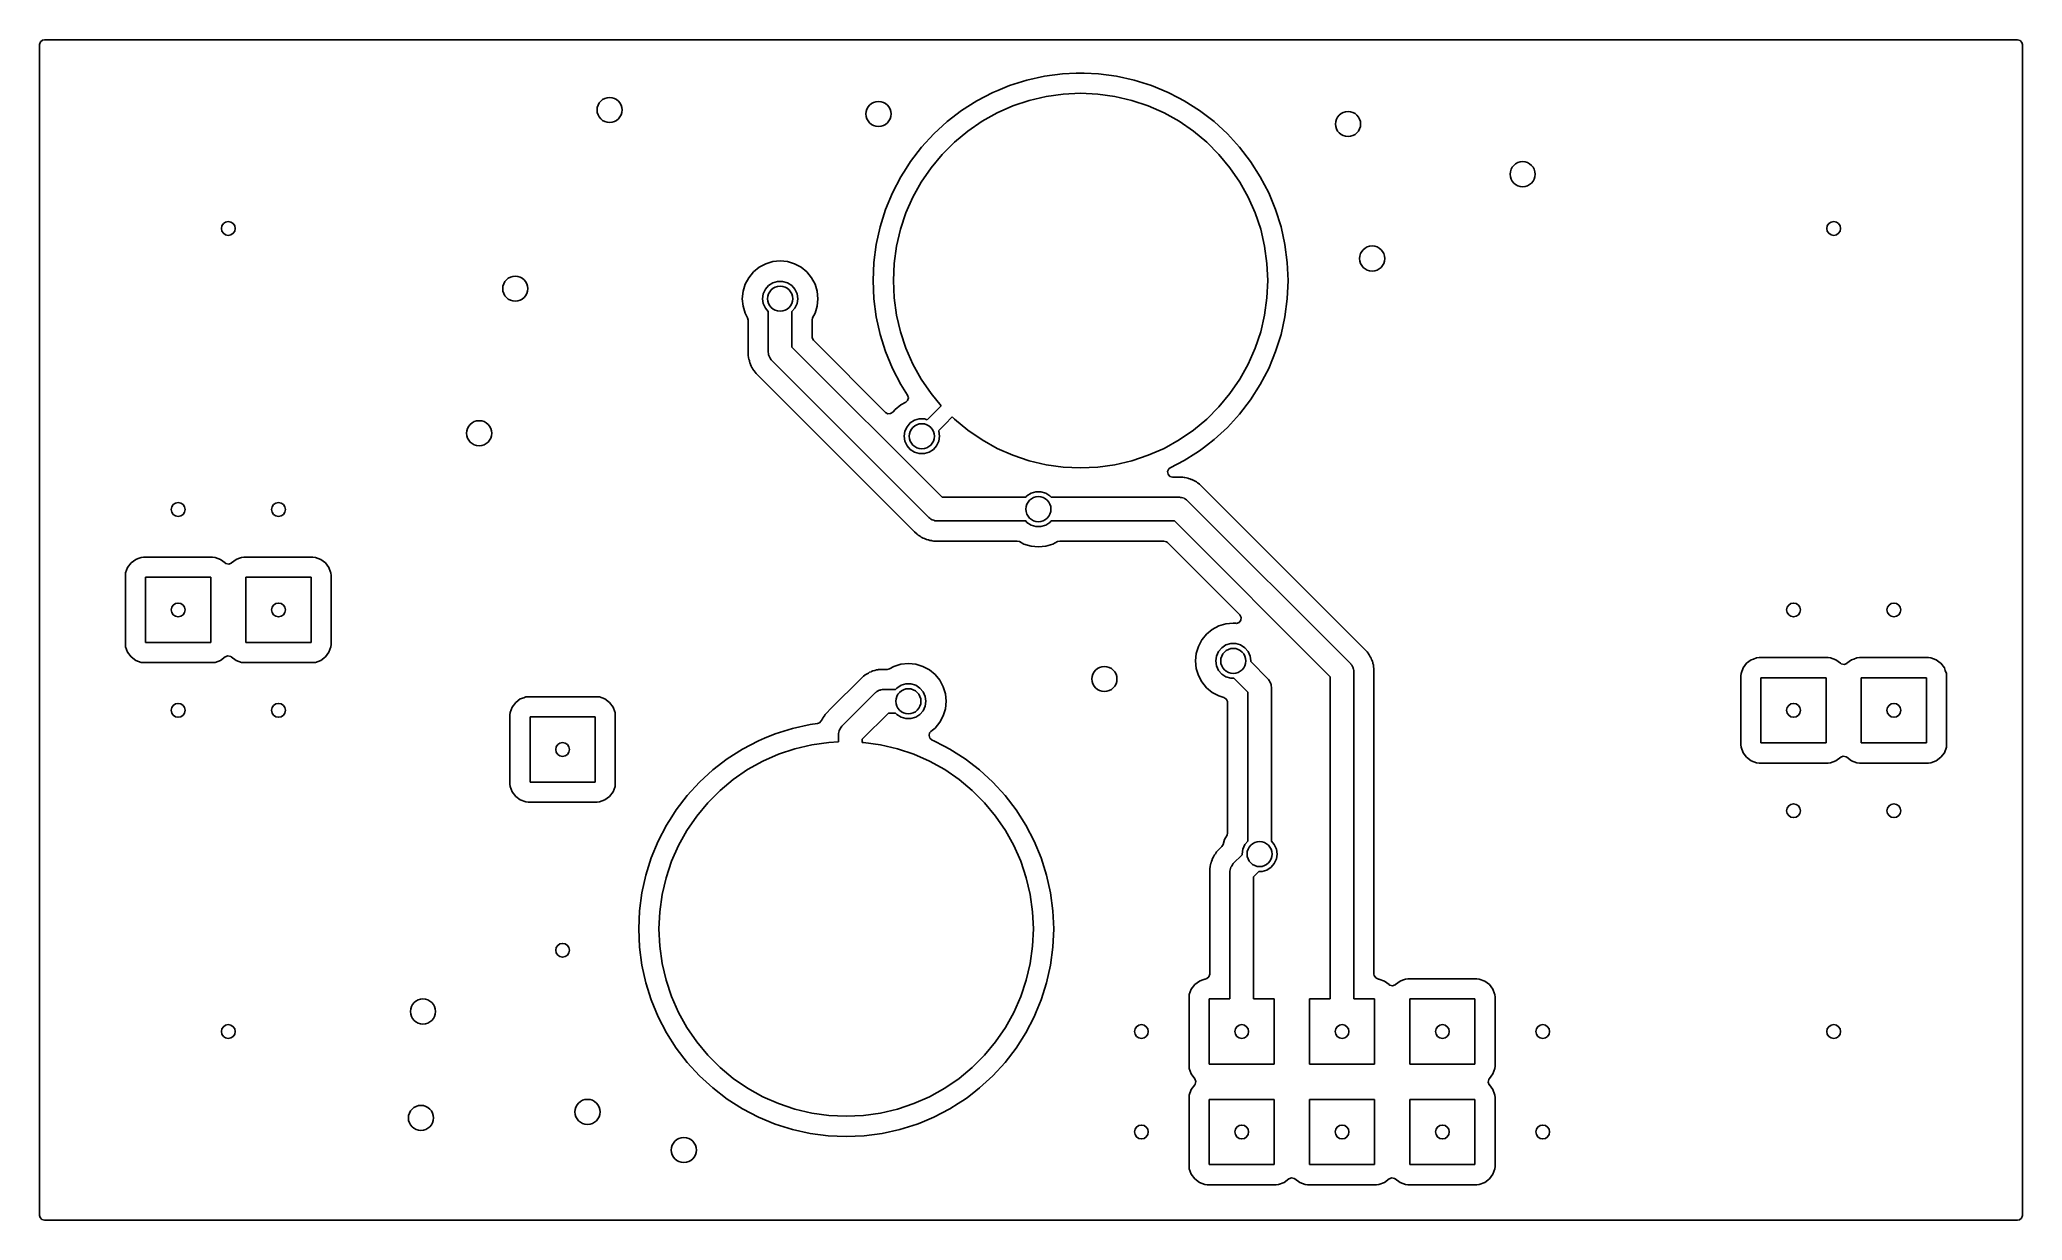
# Model space of a CAD drawing. Extents: x 0.01 to 1.99, y 0.01 to 1.19.
import ezdxf

# ---------------------------------------------------------------- set-up
doc = ezdxf.new("R2010")
doc.units = 0
doc.header["$MEASUREMENT"] = 0
doc.layers.add('BLACK', color=7, linetype='CONTINUOUS')

msp = doc.modelspace()

# ---------------------------------------------------------------- linework, layer by layer
at = {"layer": 'BLACK', "linetype": 'CONTINUOUS'}
for p, q in [((0.012, 1.1831), (0.0128, 1.1857)), ((0.0128, 1.1857), (0.0149, 1.1876)), ((0.0149, 1.1876), (0.0169, 1.188)), ((0.0169, 1.188), (1.9831, 1.188)), ((1.9831, 1.188), (1.9857, 1.1872)), ((1.9857, 1.1872), (1.9876, 1.1851)), ((0.012, 0.93), (0.012, 1.1831)), ((1.9876, 1.1851), (1.988, 1.1831)), ((1.988, 1.1831), (1.988, 0.0169)), ((0.9959, 1.1478), (0.9787, 1.1424)), ((1.0135, 1.1517), (0.9959, 1.1478)), ((1.0314, 1.154), (1.0135, 1.1517)), ((1.0449, 1.1546), (1.0314, 1.154)), ((1.0494, 1.1548), (1.0449, 1.1546)), ((1.053, 1.1547), (1.0494, 1.1548)), ((1.0494, 1.1548), (1.0494, 1.1548)), ((1.0674, 1.154), (1.053, 1.1547)), ((1.0853, 1.1517), (1.0674, 1.154)), ((1.1029, 1.1478), (1.0853, 1.1517)), ((1.1201, 1.1424), (1.1029, 1.1478)), ((0.946, 1.1271), (0.9308, 1.1174)), ((0.962, 1.1355), (0.946, 1.1271)), ((0.946, 1.1271), (0.946, 1.1271)), ((0.9669, 1.1375), (0.962, 1.1355)), ((0.9787, 1.1424), (0.9669, 1.1375)), ((0.982, 1.122), (0.9983, 1.1275)), ((0.9983, 1.1275), (1.0151, 1.1314)), ((1.0151, 1.1314), (1.0322, 1.1338)), ((1.0322, 1.1338), (1.0494, 1.1346)), ((1.0494, 1.1346), (1.0666, 1.1338)), ((1.0666, 1.1338), (1.0837, 1.1314)), ((1.0837, 1.1314), (1.1005, 1.1275)), ((1.1005, 1.1275), (1.1168, 1.122)), ((1.1368, 1.1355), (1.1201, 1.1424)), ((1.147, 1.1302), (1.1368, 1.1355)), ((1.1368, 1.1355), (1.1368, 1.1355)), ((1.1528, 1.1271), (1.147, 1.1302)), ((1.168, 1.1174), (1.1528, 1.1271)), ((0.9308, 1.1174), (0.9164, 1.1064)), ((0.9369, 1.0969), (0.9512, 1.1067)), ((0.9512, 1.1067), (0.9662, 1.1151)), ((0.9662, 1.1151), (0.982, 1.122)), ((1.1168, 1.122), (1.1326, 1.1151)), ((1.1326, 1.1151), (1.1476, 1.1067)), ((1.1476, 1.1067), (1.1619, 1.0969)), ((1.1824, 1.1064), (1.168, 1.1174)), ((0.9031, 1.0943), (0.891, 1.081)), ((0.9164, 1.1064), (0.9031, 1.0943)), ((0.9237, 1.0859), (0.9369, 1.0969)), ((1.1619, 1.0969), (1.1751, 1.0859)), ((1.1957, 1.0943), (1.1824, 1.1064)), ((1.2078, 1.081), (1.1957, 1.0943)), ((0.891, 1.081), (0.88, 1.0666)), ((0.891, 1.081), (0.891, 1.081)), ((0.891, 1.081), (0.891, 1.081)), ((0.9005, 1.0605), (0.9115, 1.0737)), ((0.9115, 1.0737), (0.9237, 1.0859)), ((1.1751, 1.0859), (1.1873, 1.0737)), ((1.1873, 1.0737), (1.1983, 1.0605)), ((1.2188, 1.0666), (1.2078, 1.081)), ((0.8703, 1.0514), (0.8619, 1.0354)), ((0.8755, 1.0597), (0.8703, 1.0514)), ((0.8703, 1.0514), (0.8703, 1.0514)), ((0.8703, 1.0514), (0.8703, 1.0514)), ((0.88, 1.0666), (0.8755, 1.0597)), ((0.8907, 1.0462), (0.9005, 1.0605)), ((1.1983, 1.0605), (1.2081, 1.0462)), ((1.2285, 1.0514), (1.2188, 1.0666)), ((1.2369, 1.0354), (1.2285, 1.0514)), ((1.2285, 1.0514), (1.2285, 1.0514)), ((0.8619, 1.0354), (0.855, 1.0187)), ((0.8754, 1.0154), (0.8823, 1.0312)), ((0.8823, 1.0312), (0.8907, 1.0462)), ((1.2081, 1.0462), (1.2165, 1.0312)), ((1.2165, 1.0312), (1.2234, 1.0154)), ((1.2438, 1.0187), (1.2369, 1.0354)), ((1.2369, 1.0354), (1.2369, 1.0354)), ((1.2369, 1.0354), (1.2369, 1.0354)), ((0.855, 1.0187), (0.8496, 1.0015)), ((0.855, 1.0187), (0.855, 1.0187)), ((0.8699, 0.9991), (0.8754, 1.0154)), ((1.2234, 1.0154), (1.2289, 0.9991)), ((1.2492, 1.0015), (1.2438, 1.0187)), ((0.8496, 1.0015), (0.8457, 0.9839)), ((0.8496, 1.0015), (0.8496, 1.0015)), ((0.866, 0.9823), (0.8699, 0.9991)), ((1.2289, 0.9991), (1.2328, 0.9823)), ((1.2531, 0.9839), (1.2492, 1.0015)), ((0.8457, 0.9839), (0.8434, 0.966)), ((0.8457, 0.9839), (0.8457, 0.9839)), ((0.8636, 0.9652), (0.866, 0.9823)), ((1.2328, 0.9823), (1.2352, 0.9652)), ((1.2554, 0.966), (1.2531, 0.9839)), ((0.7187, 0.9509), (0.7152, 0.9444)), ((0.7233, 0.9567), (0.7187, 0.9509)), ((0.7291, 0.9613), (0.7233, 0.9567)), ((0.7356, 0.9648), (0.7291, 0.9613)), ((0.7426, 0.967), (0.7356, 0.9648)), ((0.75, 0.9677), (0.7426, 0.967)), ((0.7426, 0.967), (0.7426, 0.967)), ((0.7426, 0.967), (0.7426, 0.967)), ((0.7426, 0.967), (0.7426, 0.967)), ((0.7574, 0.967), (0.75, 0.9677)), ((0.75, 0.9677), (0.75, 0.9677)), ((0.7644, 0.9648), (0.7574, 0.967)), ((0.7574, 0.967), (0.7574, 0.967)), ((0.7574, 0.967), (0.7574, 0.967)), ((0.7709, 0.9613), (0.7644, 0.9648)), ((0.7767, 0.9567), (0.7709, 0.9613)), ((0.7813, 0.9509), (0.7767, 0.9567)), ((0.7848, 0.9444), (0.7813, 0.9509)), ((0.8434, 0.966), (0.8426, 0.948)), ((0.8434, 0.966), (0.8434, 0.966)), ((0.8628, 0.948), (0.8636, 0.9652)), ((1.2352, 0.9652), (1.236, 0.948)), ((1.2562, 0.948), (1.2554, 0.966)), ((0.012, 0.5856), (0.012, 0.93)), ((0.713, 0.9374), (0.7123, 0.93)), ((0.7123, 0.93), (0.7123, 0.93)), ((0.7123, 0.93), (0.713, 0.9226)), ((0.7152, 0.9444), (0.713, 0.9374)), ((0.713, 0.9374), (0.713, 0.9374)), ((0.7152, 0.9444), (0.7152, 0.9444)), ((0.7325, 0.93), (0.7332, 0.9349)), ((0.7332, 0.9251), (0.7325, 0.93)), ((0.7332, 0.9349), (0.7353, 0.9395)), ((0.7353, 0.9395), (0.7385, 0.9432)), ((0.7385, 0.9432), (0.7427, 0.9459)), ((0.7427, 0.9459), (0.7475, 0.9473)), ((0.7475, 0.9473), (0.7525, 0.9473)), ((0.7525, 0.9473), (0.7573, 0.9459)), ((0.7573, 0.9459), (0.7615, 0.9432)), ((0.7615, 0.9432), (0.7647, 0.9395)), ((0.7647, 0.9395), (0.7668, 0.9349)), ((0.7668, 0.9349), (0.7675, 0.93)), ((0.7675, 0.93), (0.7668, 0.9251)), ((0.787, 0.9374), (0.7848, 0.9444)), ((0.7877, 0.93), (0.787, 0.9374)), ((0.787, 0.9374), (0.787, 0.9374)), ((0.787, 0.9374), (0.787, 0.9374)), ((0.787, 0.9374), (0.787, 0.9374)), ((0.787, 0.9226), (0.7877, 0.93)), ((0.7877, 0.93), (0.7877, 0.93)), ((0.8426, 0.948), (0.8426, 0.948)), ((0.8426, 0.948), (0.8434, 0.93)), ((0.8434, 0.93), (0.8434, 0.93)), ((0.8434, 0.93), (0.8457, 0.9121)), ((0.8636, 0.9308), (0.8628, 0.948)), ((0.866, 0.9137), (0.8636, 0.9308)), ((1.2352, 0.9308), (1.2328, 0.9137)), ((1.236, 0.948), (1.2352, 0.9308)), ((1.2531, 0.9121), (1.2554, 0.93)), ((1.2554, 0.93), (1.2562, 0.948)), ((0.713, 0.9226), (0.713, 0.9226)), ((0.713, 0.9226), (0.7152, 0.9156)), ((0.7152, 0.9156), (0.7152, 0.9156)), ((0.7152, 0.9156), (0.7176, 0.9111)), ((0.7176, 0.9111), (0.7182, 0.9087)), ((0.7353, 0.9205), (0.7332, 0.9251)), ((0.7382, 0.9172), (0.7353, 0.9205)), ((0.7382, 0.8768), (0.7382, 0.9172)), ((0.7647, 0.9205), (0.7618, 0.9172)), ((0.7618, 0.9172), (0.7618, 0.8817)), ((0.7668, 0.9251), (0.7647, 0.9205)), ((0.7818, 0.9087), (0.7824, 0.9111)), ((0.7824, 0.9111), (0.7848, 0.9156)), ((0.7848, 0.9156), (0.787, 0.9226)), ((0.7848, 0.9156), (0.7848, 0.9156)), ((0.787, 0.9226), (0.787, 0.9226)), ((0.787, 0.9226), (0.787, 0.9226)), ((0.787, 0.9226), (0.787, 0.9226)), ((0.8457, 0.9121), (0.8457, 0.9121)), ((0.8457, 0.9121), (0.8496, 0.8945)), ((0.8699, 0.8969), (0.866, 0.9137)), ((1.2328, 0.9137), (1.2289, 0.8969)), ((1.2492, 0.8945), (1.2531, 0.9121)), ((0.7182, 0.9087), (0.7182, 0.8732)), ((0.7818, 0.8921), (0.7818, 0.9087)), ((0.7819, 0.891), (0.7818, 0.8921)), ((0.7833, 0.8886), (0.7819, 0.891)), ((0.8496, 0.8945), (0.8496, 0.8945)), ((0.8496, 0.8945), (0.855, 0.8773)), ((0.8754, 0.8806), (0.8699, 0.8969)), ((1.2289, 0.8969), (1.2234, 0.8806)), ((1.2438, 0.8773), (1.2492, 0.8945)), ((0.7182, 0.8732), (0.7185, 0.8718)), ((0.7185, 0.8718), (0.7186, 0.8712)), ((0.7186, 0.8712), (0.7188, 0.8697)), ((0.7188, 0.8697), (0.7193, 0.8683)), ((0.7384, 0.8755), (0.7382, 0.8768)), ((0.7385, 0.8741), (0.7384, 0.8755)), ((0.7388, 0.8734), (0.7385, 0.8741)), ((0.739, 0.8726), (0.7388, 0.8734)), ((0.7397, 0.8714), (0.739, 0.8726)), ((0.7403, 0.8701), (0.7397, 0.8714)), ((0.7411, 0.8691), (0.7403, 0.8701)), ((0.7618, 0.8817), (0.9113, 0.7322)), ((0.8551, 0.8167), (0.7833, 0.8886)), ((0.855, 0.8773), (0.855, 0.8773)), ((0.855, 0.8773), (0.8619, 0.8606)), ((0.8823, 0.8648), (0.8754, 0.8806)), ((1.2234, 0.8806), (1.2165, 0.8648)), ((1.2369, 0.8606), (1.2406, 0.8697)), ((1.2406, 0.8697), (1.2438, 0.8773)), ((0.7193, 0.8683), (0.7194, 0.8677)), ((0.7194, 0.8677), (0.7198, 0.8662)), ((0.7198, 0.8662), (0.7198, 0.8662)), ((0.7198, 0.8662), (0.7204, 0.8649)), ((0.7204, 0.8649), (0.7206, 0.8644)), ((0.7206, 0.8644), (0.7211, 0.8629)), ((0.7211, 0.8629), (0.7219, 0.8616)), ((0.7219, 0.8616), (0.7222, 0.8611)), ((0.7222, 0.8611), (0.7229, 0.8598)), ((0.7229, 0.8598), (0.7238, 0.8586)), ((0.7238, 0.8586), (0.7241, 0.8581)), ((0.7241, 0.8581), (0.725, 0.8568)), ((0.725, 0.8568), (0.7262, 0.8556)), ((0.7262, 0.8556), (0.8814, 0.7004)), ((0.7413, 0.8689), (0.7411, 0.8691)), ((0.7414, 0.8688), (0.7413, 0.8689)), ((0.7416, 0.8685), (0.7414, 0.8688)), ((0.8981, 0.712), (0.7416, 0.8685)), ((0.8619, 0.8606), (0.8703, 0.8446)), ((0.8907, 0.8498), (0.8823, 0.8648)), ((0.9005, 0.8355), (0.8907, 0.8498)), ((1.2081, 0.8498), (1.1983, 0.8355)), ((1.2165, 0.8648), (1.2081, 0.8498)), ((1.2285, 0.8446), (1.2369, 0.8606)), ((0.8703, 0.8446), (0.8703, 0.8446)), ((0.8703, 0.8446), (0.877, 0.834)), ((0.877, 0.834), (0.8778, 0.8313)), ((0.8778, 0.8313), (0.877, 0.8286)), ((0.9105, 0.8234), (0.9005, 0.8355)), ((1.1983, 0.8355), (1.1873, 0.8223)), ((1.2188, 0.8294), (1.2285, 0.8446)), ((1.2285, 0.8446), (1.2285, 0.8446)), ((0.8573, 0.8154), (0.8551, 0.8167)), ((0.8601, 0.8155), (0.8573, 0.8154)), ((0.8624, 0.8171), (0.8601, 0.8155)), ((0.8627, 0.8174), (0.8624, 0.8171)), ((0.8645, 0.8197), (0.8627, 0.8174)), ((0.8703, 0.8243), (0.8645, 0.8197)), ((0.8752, 0.827), (0.8703, 0.8243)), ((0.877, 0.8286), (0.8752, 0.827)), ((0.8839, 0.8089), (0.8887, 0.8103)), ((0.8887, 0.8103), (0.8937, 0.8103)), ((0.8937, 0.8103), (0.8965, 0.8095)), ((0.8965, 0.8095), (0.9031, 0.8161)), ((0.9031, 0.8161), (0.9105, 0.8234)), ((0.9031, 0.8161), (0.9031, 0.8161)), ((0.9215, 0.8122), (0.9143, 0.8049)), ((0.9237, 0.8101), (0.9215, 0.8122)), ((1.1873, 0.8223), (1.1751, 0.8101)), ((1.1957, 0.8017), (1.2078, 0.815)), ((1.2078, 0.815), (1.2188, 0.8294)), ((0.8737, 0.793), (0.8744, 0.7979)), ((0.8744, 0.7881), (0.8737, 0.793)), ((0.8744, 0.7979), (0.8765, 0.8025)), ((0.8765, 0.8025), (0.8797, 0.8062)), ((0.8797, 0.8062), (0.8839, 0.8089)), ((0.9143, 0.8049), (0.9078, 0.7984)), ((0.9078, 0.7984), (0.908, 0.7979)), ((0.908, 0.7979), (0.9087, 0.793)), ((0.9087, 0.793), (0.908, 0.7881)), ((0.9143, 0.8049), (0.9143, 0.8049)), ((0.9369, 0.7991), (0.9237, 0.8101)), ((0.9512, 0.7893), (0.9369, 0.7991)), ((1.1619, 0.7991), (1.1476, 0.7893)), ((1.1751, 0.8101), (1.1619, 0.7991)), ((1.1824, 0.7896), (1.1957, 0.8017)), ((0.8765, 0.7835), (0.8744, 0.7881)), ((0.8797, 0.7798), (0.8765, 0.7835)), ((0.8839, 0.7771), (0.8797, 0.7798)), ((0.8887, 0.7757), (0.8839, 0.7771)), ((0.8937, 0.7757), (0.8887, 0.7757)), ((0.8985, 0.7771), (0.8937, 0.7757)), ((0.9027, 0.7798), (0.8985, 0.7771)), ((0.9059, 0.7835), (0.9027, 0.7798)), ((0.908, 0.7881), (0.9059, 0.7835)), ((0.9662, 0.7809), (0.9512, 0.7893)), ((0.982, 0.774), (0.9662, 0.7809)), ((0.9983, 0.7685), (0.982, 0.774)), ((1.1168, 0.774), (1.1005, 0.7685)), ((1.1326, 0.7809), (1.1168, 0.774)), ((1.1476, 0.7893), (1.1326, 0.7809)), ((1.1528, 0.7689), (1.1642, 0.7761)), ((1.1642, 0.7761), (1.168, 0.7786)), ((1.168, 0.7786), (1.1719, 0.7815)), ((1.1719, 0.7815), (1.175, 0.7839)), ((1.175, 0.7839), (1.1824, 0.7896)), ((1.1824, 0.7896), (1.1824, 0.7896)), ((1.1824, 0.7896), (1.1824, 0.7896)), ((1.0151, 0.7646), (0.9983, 0.7685)), ((1.0322, 0.7622), (1.0151, 0.7646)), ((1.0494, 0.7614), (1.0322, 0.7622)), ((1.0666, 0.7622), (1.0494, 0.7614)), ((1.0837, 0.7646), (1.0666, 0.7622)), ((1.1005, 0.7685), (1.0837, 0.7646)), ((1.1362, 0.7579), (1.1374, 0.7604)), ((1.1366, 0.7551), (1.1362, 0.7579)), ((1.1384, 0.753), (1.1366, 0.7551)), ((1.1374, 0.7604), (1.1388, 0.7616)), ((1.1411, 0.7522), (1.1384, 0.753)), ((1.1388, 0.7616), (1.1528, 0.7689)), ((1.1514, 0.7522), (1.1411, 0.7522)), ((1.1528, 0.7519), (1.1514, 0.7522)), ((1.1514, 0.7522), (1.1514, 0.7522)), ((1.1528, 0.7689), (1.1528, 0.7689)), ((1.1528, 0.7689), (1.1528, 0.7689)), ((1.1534, 0.7518), (1.1528, 0.7519)), ((1.1549, 0.7516), (1.1534, 0.7518)), ((1.1563, 0.7511), (1.1549, 0.7516)), ((1.1569, 0.751), (1.1563, 0.7511)), ((1.1584, 0.7506), (1.1569, 0.751)), ((0.9113, 0.7322), (0.9827, 0.7322)), ((0.9827, 0.7322), (0.9947, 0.7322)), ((0.9947, 0.7322), (0.9959, 0.7336)), ((0.9959, 0.7336), (1.0001, 0.7363)), ((1.0001, 0.7363), (1.0049, 0.7377)), ((1.0049, 0.7377), (1.0099, 0.7377)), ((1.0099, 0.7377), (1.0147, 0.7363)), ((1.0147, 0.7363), (1.0189, 0.7336)), ((1.0189, 0.7336), (1.0201, 0.7322)), ((1.0201, 0.7322), (1.0321, 0.7322)), ((1.0321, 0.7322), (1.1478, 0.7322)), ((1.1478, 0.7322), (1.1482, 0.7322)), ((1.1482, 0.7322), (1.1483, 0.7322)), ((1.1483, 0.7322), (1.1486, 0.7321)), ((1.1486, 0.7321), (1.15, 0.732)), ((1.15, 0.732), (1.1512, 0.7315)), ((1.1512, 0.7315), (1.1526, 0.7312)), ((1.1526, 0.7312), (1.1532, 0.7307)), ((1.1597, 0.75), (1.1584, 0.7506)), ((1.1602, 0.7498), (1.1597, 0.75)), ((1.1617, 0.7493), (1.1602, 0.7498)), ((1.163, 0.7485), (1.1617, 0.7493)), ((1.1635, 0.7482), (1.163, 0.7485)), ((1.1648, 0.7475), (1.1635, 0.7482)), ((1.166, 0.7466), (1.1648, 0.7475)), ((1.1665, 0.7463), (1.166, 0.7466)), ((1.1678, 0.7454), (1.1665, 0.7463)), ((1.169, 0.7442), (1.1678, 0.7454)), ((1.3296, 0.5836), (1.169, 0.7442)), ((0.8992, 0.7113), (0.8981, 0.712)), ((1.1532, 0.7307), (1.154, 0.7304)), ((1.154, 0.7304), (1.155, 0.7295)), ((1.155, 0.7295), (1.1561, 0.7288)), ((1.1561, 0.7288), (1.3184, 0.5665)), ((0.8814, 0.7004), (0.8839, 0.6979)), ((0.8839, 0.6979), (0.8864, 0.6954)), ((0.8864, 0.6954), (0.8877, 0.6945)), ((0.8877, 0.6945), (0.8882, 0.6942)), ((0.8882, 0.6942), (0.8894, 0.6933)), ((0.8894, 0.6933), (0.8907, 0.6926)), ((0.8907, 0.6926), (0.8912, 0.6923)), ((0.8912, 0.6923), (0.8925, 0.6915)), ((0.9002, 0.7104), (0.8992, 0.7113)), ((0.901, 0.7101), (0.9002, 0.7104)), ((0.9016, 0.7096), (0.901, 0.7101)), ((0.903, 0.7093), (0.9016, 0.7096)), ((0.9042, 0.7088), (0.903, 0.7093)), ((0.9056, 0.7087), (0.9042, 0.7088)), ((0.9059, 0.7086), (0.9056, 0.7087)), ((0.906, 0.7086), (0.9059, 0.7086)), ((0.9064, 0.7086), (0.906, 0.7086)), ((0.9827, 0.7086), (0.9064, 0.7086)), ((0.9947, 0.7086), (0.9827, 0.7086)), ((0.9959, 0.7072), (0.9947, 0.7086)), ((1.0001, 0.7045), (0.9959, 0.7072)), ((1.0049, 0.7031), (1.0001, 0.7045)), ((1.0099, 0.7031), (1.0049, 0.7031)), ((1.0147, 0.7045), (1.0099, 0.7031)), ((1.0189, 0.7072), (1.0147, 0.7045)), ((1.0201, 0.7086), (1.0189, 0.7072)), ((1.0321, 0.7086), (1.0201, 0.7086)), ((1.1429, 0.7086), (1.0321, 0.7086)), ((1.2982, 0.5533), (1.1429, 0.7086)), ((0.1132, 0.6723), (0.1101, 0.6711)), ((0.1156, 0.6725), (0.1132, 0.6723)), ((0.1132, 0.6723), (0.1132, 0.6723)), ((0.1844, 0.6725), (0.1156, 0.6725)), ((0.1156, 0.6725), (0.1156, 0.6725)), ((0.1156, 0.6725), (0.1156, 0.6725)), ((0.1868, 0.6723), (0.1844, 0.6725)), ((0.1844, 0.6725), (0.1844, 0.6725)), ((0.1844, 0.6725), (0.1844, 0.6725)), ((0.1922, 0.6703), (0.1868, 0.6723)), ((0.1868, 0.6723), (0.1868, 0.6723)), ((0.1868, 0.6723), (0.1868, 0.6723)), ((0.2132, 0.6723), (0.2101, 0.6711)), ((0.2156, 0.6725), (0.2132, 0.6723)), ((0.2132, 0.6723), (0.2132, 0.6723)), ((0.2844, 0.6725), (0.2156, 0.6725)), ((0.2156, 0.6725), (0.2156, 0.6725)), ((0.2156, 0.6725), (0.2156, 0.6725)), ((0.2868, 0.6723), (0.2844, 0.6725)), ((0.2844, 0.6725), (0.2844, 0.6725)), ((0.2844, 0.6725), (0.2844, 0.6725)), ((0.2922, 0.6703), (0.2868, 0.6723)), ((0.2868, 0.6723), (0.2868, 0.6723)), ((0.2868, 0.6723), (0.2868, 0.6723)), ((0.8925, 0.6915), (0.8925, 0.6915)), ((0.8925, 0.6915), (0.894, 0.691)), ((0.894, 0.691), (0.8945, 0.6908)), ((0.8945, 0.6908), (0.8958, 0.6902)), ((0.8958, 0.6902), (0.8958, 0.6902)), ((0.8958, 0.6902), (0.8958, 0.6902)), ((0.8958, 0.6902), (0.8958, 0.6902)), ((0.8958, 0.6902), (0.8958, 0.6902)), ((0.8958, 0.6902), (0.8973, 0.6898)), ((0.8973, 0.6898), (0.8979, 0.6897)), ((0.8979, 0.6897), (0.8993, 0.6892)), ((0.8993, 0.6892), (0.8993, 0.6892)), ((0.8993, 0.6892), (0.9008, 0.689)), ((0.9008, 0.689), (0.9014, 0.6889)), ((0.9014, 0.6889), (0.9028, 0.6886)), ((0.9028, 0.6886), (0.9028, 0.6886)), ((0.9028, 0.6886), (0.9103, 0.6886)), ((0.9103, 0.6886), (0.9103, 0.6886)), ((0.9103, 0.6886), (0.9809, 0.6886)), ((0.9809, 0.6886), (0.9861, 0.6886)), ((0.9861, 0.6886), (0.9885, 0.688)), ((0.9885, 0.688), (0.993, 0.6856)), ((0.993, 0.6856), (0.993, 0.6856)), ((0.993, 0.6856), (1, 0.6834)), ((1, 0.6834), (1.0074, 0.6827)), ((1.0074, 0.6827), (1.0148, 0.6834)), ((1.0074, 0.6827), (1.0074, 0.6827)), ((1.0074, 0.6827), (1.0074, 0.6827)), ((1.0148, 0.6834), (1.0218, 0.6856)), ((1.0148, 0.6834), (1.0148, 0.6834)), ((1.0218, 0.6856), (1.0263, 0.688)), ((1.0218, 0.6856), (1.0218, 0.6856)), ((1.0218, 0.6856), (1.0218, 0.6856)), ((1.0263, 0.688), (1.0287, 0.6886)), ((1.0287, 0.6886), (1.0304, 0.6886)), ((1.0304, 0.6886), (1.1325, 0.6886)), ((1.1325, 0.6886), (1.1352, 0.6878)), ((1.1352, 0.6878), (1.136, 0.6871)), ((1.136, 0.6871), (1.2081, 0.6151)), ((0.0977, 0.6568), (0.0975, 0.6544)), ((0.0975, 0.6544), (0.0975, 0.5856)), ((0.0997, 0.6622), (0.0977, 0.6568)), ((0.0977, 0.6568), (0.0977, 0.6568)), ((0.1032, 0.6668), (0.0997, 0.6622)), ((0.0997, 0.6622), (0.0997, 0.6622)), ((0.1078, 0.6703), (0.1032, 0.6668)), ((0.1101, 0.6711), (0.1078, 0.6703)), ((0.1078, 0.6703), (0.1078, 0.6703)), ((0.1078, 0.6703), (0.1078, 0.6703)), ((0.1175, 0.5875), (0.1175, 0.6525)), ((0.1175, 0.6525), (0.1825, 0.6525)), ((0.1825, 0.6525), (0.1825, 0.5875)), ((0.1968, 0.6668), (0.1922, 0.6703)), ((0.197, 0.6666), (0.1968, 0.6668)), ((0.1968, 0.6668), (0.1968, 0.6668)), ((0.1976, 0.6663), (0.197, 0.6666)), ((0.2004, 0.6657), (0.1976, 0.6663)), ((0.203, 0.6666), (0.2004, 0.6657)), ((0.2032, 0.6668), (0.203, 0.6666)), ((0.2078, 0.6703), (0.2032, 0.6668)), ((0.2032, 0.6668), (0.2032, 0.6668)), ((0.2101, 0.6711), (0.2078, 0.6703)), ((0.2175, 0.5875), (0.2175, 0.6525)), ((0.2175, 0.6525), (0.2825, 0.6525)), ((0.2825, 0.6525), (0.2825, 0.5875)), ((0.2968, 0.6668), (0.2922, 0.6703)), ((0.3003, 0.6622), (0.2968, 0.6668)), ((0.302, 0.6575), (0.3003, 0.6622)), ((0.3023, 0.6568), (0.302, 0.6575)), ((0.3025, 0.6544), (0.3023, 0.6568)), ((0.3023, 0.6568), (0.3023, 0.6568)), ((0.3025, 0.5856), (0.3025, 0.6544)), ((0.3025, 0.6544), (0.3025, 0.6544)), ((1.2081, 0.6151), (1.2094, 0.6126)), ((1.2094, 0.6126), (1.2092, 0.6099)), ((1.1749, 0.5959), (1.1706, 0.5905)), ((1.1807, 0.6005), (1.1749, 0.5959)), ((1.1872, 0.604), (1.1807, 0.6005)), ((1.1942, 0.6062), (1.1872, 0.604)), ((1.2016, 0.6069), (1.1942, 0.6062)), ((1.1942, 0.6062), (1.1942, 0.6062)), ((1.1942, 0.6062), (1.1942, 0.6062)), ((1.1942, 0.6062), (1.1942, 0.6062)), ((1.2041, 0.6067), (1.2016, 0.6069)), ((1.2016, 0.6069), (1.2016, 0.6069)), ((1.2049, 0.6066), (1.2041, 0.6067)), ((1.2075, 0.6076), (1.2049, 0.6066)), ((1.2092, 0.6099), (1.2075, 0.6076)), ((0.012, 0.4466), (0.012, 0.5856)), ((0.0975, 0.5856), (0.0977, 0.5832)), ((0.0977, 0.5832), (0.0977, 0.5832)), ((0.0977, 0.5832), (0.0997, 0.5778)), ((0.0997, 0.5778), (0.0997, 0.5778)), ((0.0997, 0.5778), (0.1032, 0.5732)), ((0.1032, 0.5732), (0.1078, 0.5697)), ((0.1825, 0.5875), (0.1175, 0.5875)), ((0.1922, 0.5697), (0.197, 0.5734)), ((0.197, 0.5734), (0.1996, 0.5743)), ((0.1996, 0.5743), (0.2024, 0.5737)), ((0.2024, 0.5737), (0.203, 0.5734)), ((0.203, 0.5734), (0.2078, 0.5697)), ((0.2825, 0.5875), (0.2175, 0.5875)), ((0.2922, 0.5697), (0.2968, 0.5732)), ((0.2968, 0.5732), (0.3003, 0.5778)), ((0.3003, 0.5778), (0.3023, 0.5832)), ((0.3003, 0.5778), (0.3003, 0.5778)), ((0.3023, 0.5832), (0.3025, 0.5856)), ((0.3023, 0.5832), (0.3023, 0.5832)), ((0.3025, 0.5856), (0.3025, 0.5856)), ((1.1646, 0.5766), (1.1639, 0.5692)), ((1.1668, 0.5836), (1.1646, 0.5766)), ((1.1646, 0.5766), (1.1646, 0.5766)), ((1.1703, 0.5901), (1.1668, 0.5836)), ((1.1668, 0.5836), (1.1668, 0.5836)), ((1.1706, 0.5905), (1.1703, 0.5901)), ((1.1841, 0.5692), (1.1848, 0.5741)), ((1.1848, 0.5741), (1.1869, 0.5787)), ((1.1869, 0.5787), (1.1901, 0.5824)), ((1.1901, 0.5824), (1.1943, 0.5851)), ((1.1943, 0.5851), (1.1991, 0.5865)), ((1.1991, 0.5865), (1.2041, 0.5865)), ((1.2041, 0.5865), (1.2089, 0.5851)), ((1.2089, 0.5851), (1.2131, 0.5824)), ((1.2131, 0.5824), (1.2163, 0.5787)), ((1.2163, 0.5787), (1.2184, 0.5741)), ((1.2184, 0.5741), (1.2191, 0.5692)), ((1.335, 0.5782), (1.3296, 0.5836)), ((1.3296, 0.5836), (1.3296, 0.5836)), ((1.3359, 0.5769), (1.335, 0.5782)), ((1.335, 0.5782), (1.335, 0.5782)), ((1.335, 0.5782), (1.335, 0.5782)), ((1.3362, 0.5764), (1.3359, 0.5769)), ((1.3371, 0.5752), (1.3362, 0.5764)), ((1.3378, 0.5739), (1.3371, 0.5752)), ((1.3381, 0.5734), (1.3378, 0.5739)), ((1.3389, 0.5721), (1.3381, 0.5734)), ((0.1078, 0.5697), (0.1078, 0.5697)), ((0.1078, 0.5697), (0.1132, 0.5677)), ((0.1132, 0.5677), (0.1132, 0.5677)), ((0.1132, 0.5677), (0.1156, 0.5675)), ((0.1156, 0.5675), (0.1156, 0.5675)), ((0.1156, 0.5675), (0.1844, 0.5675)), ((0.1844, 0.5675), (0.1868, 0.5677)), ((0.1868, 0.5677), (0.1922, 0.5697)), ((0.1868, 0.5677), (0.1868, 0.5677)), ((0.1922, 0.5697), (0.1922, 0.5697)), ((0.2078, 0.5697), (0.2078, 0.5697)), ((0.2078, 0.5697), (0.2132, 0.5677)), ((0.2132, 0.5677), (0.2132, 0.5677)), ((0.2132, 0.5677), (0.2156, 0.5675)), ((0.2156, 0.5675), (0.2156, 0.5675)), ((0.2156, 0.5675), (0.2844, 0.5675)), ((0.2844, 0.5675), (0.2868, 0.5677)), ((0.2868, 0.5677), (0.2922, 0.5697)), ((0.2868, 0.5677), (0.2868, 0.5677)), ((0.2922, 0.5697), (0.2922, 0.5697)), ((0.8331, 0.554), (0.8318, 0.5528)), ((0.8344, 0.5549), (0.8331, 0.554)), ((0.8348, 0.5552), (0.8344, 0.5549)), ((0.836, 0.5561), (0.8348, 0.5552)), ((0.8374, 0.5568), (0.836, 0.5561)), ((0.836, 0.5561), (0.836, 0.5561)), ((0.8379, 0.5571), (0.8374, 0.5568)), ((0.8392, 0.5579), (0.8379, 0.5571)), ((0.8406, 0.5584), (0.8392, 0.5579)), ((0.8411, 0.5586), (0.8406, 0.5584)), ((0.8425, 0.5592), (0.8411, 0.5586)), ((0.844, 0.5596), (0.8425, 0.5592)), ((0.8445, 0.5597), (0.844, 0.5596)), ((0.8459, 0.5602), (0.8445, 0.5597)), ((0.8464, 0.5603), (0.8459, 0.5602)), ((0.8459, 0.5602), (0.8459, 0.5602)), ((0.8459, 0.5602), (0.8459, 0.5602)), ((0.8459, 0.5602), (0.8459, 0.5602)), ((0.8474, 0.5604), (0.8464, 0.5603)), ((0.848, 0.5605), (0.8474, 0.5604)), ((0.8495, 0.5608), (0.848, 0.5605)), ((0.8565, 0.5608), (0.8495, 0.5608)), ((0.8589, 0.5614), (0.8565, 0.5608)), ((0.8634, 0.5638), (0.8589, 0.5614)), ((0.8704, 0.566), (0.8634, 0.5638)), ((0.8634, 0.5638), (0.8634, 0.5638)), ((0.8778, 0.5667), (0.8704, 0.566)), ((0.8704, 0.566), (0.8704, 0.566)), ((0.8704, 0.566), (0.8704, 0.566)), ((0.8704, 0.566), (0.8704, 0.566)), ((0.8852, 0.566), (0.8778, 0.5667)), ((0.8778, 0.5667), (0.8778, 0.5667)), ((0.8922, 0.5638), (0.8852, 0.566)), ((0.8852, 0.566), (0.8852, 0.566)), ((0.8852, 0.566), (0.8852, 0.566)), ((0.8987, 0.5603), (0.8922, 0.5638)), ((0.9045, 0.5557), (0.8987, 0.5603)), ((0.9091, 0.5499), (0.9045, 0.5557)), ((1.1639, 0.5692), (1.1639, 0.5692)), ((1.1639, 0.5692), (1.1646, 0.5618)), ((1.1646, 0.5618), (1.1646, 0.5618)), ((1.1646, 0.5618), (1.1668, 0.5548)), ((1.1668, 0.5548), (1.1668, 0.5548)), ((1.1668, 0.5548), (1.1703, 0.5483)), ((1.1848, 0.5643), (1.1841, 0.5692)), ((1.1869, 0.5597), (1.1848, 0.5643)), ((1.1901, 0.556), (1.1869, 0.5597)), ((1.1943, 0.5533), (1.1901, 0.556)), ((1.2191, 0.5692), (1.219, 0.5685)), ((1.219, 0.5685), (1.2362, 0.5514)), ((1.2982, 0.2325), (1.2982, 0.5533)), ((1.3184, 0.5665), (1.3186, 0.5662)), ((1.3186, 0.5662), (1.3187, 0.5661)), ((1.3187, 0.5661), (1.3189, 0.5659)), ((1.3189, 0.5659), (1.3197, 0.5649)), ((1.3197, 0.5649), (1.3203, 0.5636)), ((1.3203, 0.5636), (1.321, 0.5624)), ((1.321, 0.5624), (1.3212, 0.5616)), ((1.3212, 0.5616), (1.3215, 0.5609)), ((1.3215, 0.5609), (1.3216, 0.5595)), ((1.3216, 0.5595), (1.3218, 0.5582)), ((1.3218, 0.5582), (1.3218, 0.2325)), ((1.3394, 0.5706), (1.3389, 0.5721)), ((1.3396, 0.5701), (1.3394, 0.5706)), ((1.3402, 0.5688), (1.3396, 0.5701)), ((1.3406, 0.5673), (1.3402, 0.5688)), ((1.3402, 0.5688), (1.3402, 0.5688)), ((1.3407, 0.5667), (1.3406, 0.5673)), ((1.3412, 0.5653), (1.3407, 0.5667)), ((1.3414, 0.5638), (1.3412, 0.5653)), ((1.3412, 0.5653), (1.3412, 0.5653)), ((1.3415, 0.5632), (1.3414, 0.5638)), ((1.3418, 0.5618), (1.3415, 0.5632)), ((1.3418, 0.4856), (1.3418, 0.5618)), ((1.3418, 0.5618), (1.3418, 0.5618)), ((1.7077, 0.5568), (1.7075, 0.5544)), ((1.7075, 0.5544), (1.7075, 0.4856)), ((1.7097, 0.5622), (1.7077, 0.5568)), ((1.7077, 0.5568), (1.7077, 0.5568)), ((1.7132, 0.5668), (1.7097, 0.5622)), ((1.7097, 0.5622), (1.7097, 0.5622)), ((1.7178, 0.5703), (1.7132, 0.5668)), ((1.7201, 0.5711), (1.7178, 0.5703)), ((1.7178, 0.5703), (1.7178, 0.5703)), ((1.7178, 0.5703), (1.7178, 0.5703)), ((1.7232, 0.5723), (1.7201, 0.5711)), ((1.7256, 0.5725), (1.7232, 0.5723)), ((1.7232, 0.5723), (1.7232, 0.5723)), ((1.7944, 0.5725), (1.7256, 0.5725)), ((1.7256, 0.5725), (1.7256, 0.5725)), ((1.7256, 0.5725), (1.7256, 0.5725)), ((1.7968, 0.5723), (1.7944, 0.5725)), ((1.7944, 0.5725), (1.7944, 0.5725)), ((1.7944, 0.5725), (1.7944, 0.5725)), ((1.8022, 0.5703), (1.7968, 0.5723)), ((1.7968, 0.5723), (1.7968, 0.5723)), ((1.7968, 0.5723), (1.7968, 0.5723)), ((1.8068, 0.5668), (1.8022, 0.5703)), ((1.807, 0.5666), (1.8068, 0.5668)), ((1.8068, 0.5668), (1.8068, 0.5668)), ((1.8076, 0.5663), (1.807, 0.5666)), ((1.8104, 0.5657), (1.8076, 0.5663)), ((1.813, 0.5666), (1.8104, 0.5657)), ((1.8132, 0.5668), (1.813, 0.5666)), ((1.8178, 0.5703), (1.8132, 0.5668)), ((1.8132, 0.5668), (1.8132, 0.5668)), ((1.8201, 0.5711), (1.8178, 0.5703)), ((1.8232, 0.5723), (1.8201, 0.5711)), ((1.8256, 0.5725), (1.8232, 0.5723)), ((1.8232, 0.5723), (1.8232, 0.5723)), ((1.8944, 0.5725), (1.8256, 0.5725)), ((1.8256, 0.5725), (1.8256, 0.5725)), ((1.8256, 0.5725), (1.8256, 0.5725)), ((1.8968, 0.5723), (1.8944, 0.5725)), ((1.8944, 0.5725), (1.8944, 0.5725)), ((1.8944, 0.5725), (1.8944, 0.5725)), ((1.9022, 0.5703), (1.8968, 0.5723)), ((1.8968, 0.5723), (1.8968, 0.5723)), ((1.8968, 0.5723), (1.8968, 0.5723)), ((1.9062, 0.5673), (1.9022, 0.5703)), ((1.9022, 0.5703), (1.9022, 0.5703)), ((1.9022, 0.5703), (1.9022, 0.5703)), ((1.9068, 0.5668), (1.9062, 0.5673)), ((1.9103, 0.5622), (1.9068, 0.5668)), ((1.9112, 0.5596), (1.9103, 0.5622)), ((1.9123, 0.5568), (1.9112, 0.5596)), ((1.9125, 0.5544), (1.9123, 0.5568)), ((1.9123, 0.5568), (1.9123, 0.5568)), ((1.9125, 0.4856), (1.9125, 0.5544)), ((1.9125, 0.5544), (1.9125, 0.5544)), ((0.8318, 0.5528), (0.8, 0.521)), ((0.8116, 0.5043), (0.8447, 0.5374)), ((0.8447, 0.5374), (0.845, 0.5376)), ((0.845, 0.5376), (0.8451, 0.5377)), ((0.8451, 0.5377), (0.8453, 0.5379)), ((0.8453, 0.5379), (0.8464, 0.5387)), ((0.8464, 0.5387), (0.8476, 0.5393)), ((0.8476, 0.5393), (0.8488, 0.54)), ((0.8488, 0.54), (0.8496, 0.5402)), ((0.8496, 0.5402), (0.8503, 0.5405)), ((0.8503, 0.5405), (0.8517, 0.5406)), ((0.8517, 0.5406), (0.8531, 0.5408)), ((0.8531, 0.5408), (0.8651, 0.5408)), ((0.8651, 0.5408), (0.8663, 0.5422)), ((0.8663, 0.5422), (0.8705, 0.5449)), ((0.8705, 0.5449), (0.8753, 0.5463)), ((0.8753, 0.5463), (0.8803, 0.5463)), ((0.8803, 0.5463), (0.8851, 0.5449)), ((0.8851, 0.5449), (0.8893, 0.5422)), ((0.8893, 0.5422), (0.8925, 0.5385)), ((0.8925, 0.5385), (0.8946, 0.5339)), ((0.8946, 0.5339), (0.8953, 0.529)), ((0.9126, 0.5434), (0.9091, 0.5499)), ((0.9148, 0.5364), (0.9126, 0.5434)), ((0.9155, 0.529), (0.9148, 0.5364)), ((0.9148, 0.5364), (0.9148, 0.5364)), ((0.9148, 0.5364), (0.9148, 0.5364)), ((0.9148, 0.5364), (0.9148, 0.5364)), ((1.1703, 0.5483), (1.1749, 0.5425)), ((1.1749, 0.5425), (1.1807, 0.5379)), ((1.1807, 0.5379), (1.1872, 0.5344)), ((1.1872, 0.5344), (1.1921, 0.5329)), ((1.1991, 0.5519), (1.1943, 0.5533)), ((1.2022, 0.5519), (1.1991, 0.5519)), ((1.216, 0.5381), (1.2022, 0.5519)), ((1.216, 0.3896), (1.216, 0.5381)), ((1.2362, 0.5514), (1.2364, 0.5511)), ((1.2364, 0.5511), (1.2365, 0.551)), ((1.2365, 0.551), (1.2367, 0.5507)), ((1.2367, 0.5507), (1.2375, 0.5497)), ((1.2375, 0.5497), (1.2381, 0.5484)), ((1.2381, 0.5484), (1.2388, 0.5473)), ((1.2388, 0.5473), (1.239, 0.5465)), ((1.239, 0.5465), (1.2393, 0.5457)), ((1.2393, 0.5457), (1.2394, 0.5443)), ((1.2394, 0.5443), (1.2396, 0.543)), ((1.2396, 0.543), (1.2396, 0.3896)), ((1.7275, 0.4875), (1.7275, 0.5525)), ((1.7275, 0.5525), (1.7925, 0.5525)), ((1.7925, 0.5525), (1.7925, 0.4875)), ((1.8275, 0.4875), (1.8275, 0.5525)), ((1.8275, 0.5525), (1.8925, 0.5525)), ((1.8925, 0.5525), (1.8925, 0.4875)), ((0.4809, 0.5178), (0.4807, 0.5154)), ((0.4807, 0.5154), (0.4807, 0.4466)), ((0.4829, 0.5232), (0.4809, 0.5178)), ((0.4809, 0.5178), (0.4809, 0.5178)), ((0.4864, 0.5278), (0.4829, 0.5232)), ((0.4829, 0.5232), (0.4829, 0.5232)), ((0.491, 0.5313), (0.4864, 0.5278)), ((0.4944, 0.5325), (0.491, 0.5313)), ((0.491, 0.5313), (0.491, 0.5313)), ((0.491, 0.5313), (0.491, 0.5313)), ((0.4964, 0.5333), (0.4944, 0.5325)), ((0.4988, 0.5335), (0.4964, 0.5333)), ((0.4964, 0.5333), (0.4964, 0.5333)), ((0.5676, 0.5335), (0.4988, 0.5335)), ((0.4988, 0.5335), (0.4988, 0.5335)), ((0.4988, 0.5335), (0.4988, 0.5335)), ((0.57, 0.5333), (0.5676, 0.5335)), ((0.5676, 0.5335), (0.5676, 0.5335)), ((0.5676, 0.5335), (0.5676, 0.5335)), ((0.5754, 0.5313), (0.57, 0.5333)), ((0.57, 0.5333), (0.57, 0.5333)), ((0.57, 0.5333), (0.57, 0.5333)), ((0.58, 0.5278), (0.5754, 0.5313)), ((0.5835, 0.5232), (0.58, 0.5278)), ((0.5852, 0.5185), (0.5835, 0.5232)), ((0.5855, 0.5178), (0.5852, 0.5185)), ((0.5857, 0.5154), (0.5855, 0.5178)), ((0.5855, 0.5178), (0.5855, 0.5178)), ((0.5857, 0.4466), (0.5857, 0.5154)), ((0.5857, 0.5154), (0.5857, 0.5154)), ((0.7938, 0.5142), (0.7929, 0.513)), ((0.7941, 0.5146), (0.7938, 0.5142)), ((0.795, 0.5159), (0.7941, 0.5146)), ((0.7968, 0.5178), (0.795, 0.5159)), ((0.8, 0.521), (0.7968, 0.5178)), ((0.8579, 0.5172), (0.8318, 0.4911)), ((0.8651, 0.5172), (0.8579, 0.5172)), ((0.8663, 0.5158), (0.8651, 0.5172)), ((0.8705, 0.5131), (0.8663, 0.5158)), ((0.8893, 0.5158), (0.8851, 0.5131)), ((0.8925, 0.5195), (0.8893, 0.5158)), ((0.8946, 0.5241), (0.8925, 0.5195)), ((0.8953, 0.529), (0.8946, 0.5241)), ((0.9091, 0.5081), (0.9126, 0.5146)), ((0.9126, 0.5146), (0.9148, 0.5216)), ((0.9148, 0.5216), (0.9155, 0.529)), ((0.9148, 0.5216), (0.9148, 0.5216)), ((0.9148, 0.5216), (0.9148, 0.5216)), ((0.9148, 0.5216), (0.9148, 0.5216)), ((0.9155, 0.529), (0.9155, 0.529)), ((1.1921, 0.5329), (1.1941, 0.5316)), ((1.1941, 0.5316), (1.1945, 0.5313)), ((1.1945, 0.5313), (1.1959, 0.5288)), ((1.1959, 0.5288), (1.196, 0.5278)), ((1.196, 0.5278), (1.196, 0.3981)), ((0.5007, 0.4485), (0.5007, 0.5135)), ((0.5007, 0.5135), (0.5657, 0.5135)), ((0.5657, 0.5135), (0.5657, 0.4485)), ((0.7451, 0.4966), (0.7344, 0.4922)), ((0.7623, 0.502), (0.7451, 0.4966)), ((0.7799, 0.5059), (0.7623, 0.502)), ((0.7872, 0.5069), (0.7799, 0.5059)), ((0.7892, 0.5075), (0.7872, 0.5069)), ((0.791, 0.5096), (0.7892, 0.5075)), ((0.7911, 0.5098), (0.791, 0.5096)), ((0.7919, 0.5111), (0.7911, 0.5098)), ((0.7922, 0.5116), (0.7919, 0.5111)), ((0.7929, 0.513), (0.7922, 0.5116)), ((0.7929, 0.513), (0.7929, 0.513)), ((0.8082, 0.4965), (0.8083, 0.4968)), ((0.8082, 0.4963), (0.8082, 0.4965)), ((0.8082, 0.4959), (0.8082, 0.4963)), ((0.8082, 0.4953), (0.8082, 0.4959)), ((0.8082, 0.4885), (0.8082, 0.4953)), ((0.8083, 0.4968), (0.8084, 0.4981)), ((0.8084, 0.4981), (0.8089, 0.4994)), ((0.8089, 0.4994), (0.8092, 0.5007)), ((0.8092, 0.5007), (0.8097, 0.5014)), ((0.8097, 0.5014), (0.81, 0.5022)), ((0.81, 0.5022), (0.8109, 0.5032)), ((0.8109, 0.5032), (0.8116, 0.5043)), ((0.8753, 0.5117), (0.8705, 0.5131)), ((0.8803, 0.5117), (0.8753, 0.5117)), ((0.8851, 0.5131), (0.8803, 0.5117)), ((0.8984, 0.4948), (0.899, 0.4975)), ((0.8992, 0.4922), (0.8984, 0.4948)), ((0.899, 0.4975), (0.9002, 0.4988)), ((0.9002, 0.4988), (0.9017, 0.5001)), ((0.9017, 0.5001), (0.9045, 0.5023)), ((0.9045, 0.5023), (0.9091, 0.5081)), ((0.7124, 0.4813), (0.6972, 0.4716)), ((0.7284, 0.4897), (0.7124, 0.4813)), ((0.7124, 0.4813), (0.7124, 0.4813)), ((0.7344, 0.4922), (0.7284, 0.4897)), ((0.7326, 0.4693), (0.7484, 0.4762)), ((0.7484, 0.4762), (0.7647, 0.4817)), ((0.7647, 0.4817), (0.7815, 0.4856)), ((0.7815, 0.4856), (0.7986, 0.488)), ((0.7986, 0.488), (0.8082, 0.4885)), ((0.8318, 0.4911), (0.8318, 0.4881)), ((0.8318, 0.4881), (0.833, 0.488)), ((0.833, 0.488), (0.8501, 0.4856)), ((0.8501, 0.4856), (0.8669, 0.4817)), ((0.8669, 0.4817), (0.8832, 0.4762)), ((0.8832, 0.4762), (0.899, 0.4693)), ((0.9014, 0.4904), (0.8992, 0.4922)), ((0.9032, 0.4897), (0.9014, 0.4904)), ((0.9136, 0.4842), (0.9032, 0.4897)), ((0.9032, 0.4897), (0.9032, 0.4897)), ((0.9032, 0.4897), (0.9032, 0.4897)), ((0.9192, 0.4813), (0.9136, 0.4842)), ((0.9344, 0.4716), (0.9192, 0.4813)), ((1.3418, 0.2573), (1.3418, 0.4856)), ((1.7075, 0.4856), (1.7077, 0.4832)), ((1.7077, 0.4832), (1.7077, 0.4832)), ((1.7077, 0.4832), (1.7097, 0.4778)), ((1.7097, 0.4778), (1.7097, 0.4778)), ((1.7097, 0.4778), (1.7132, 0.4732)), ((1.7925, 0.4875), (1.7275, 0.4875)), ((1.807, 0.4734), (1.8096, 0.4743)), ((1.8096, 0.4743), (1.8124, 0.4737)), ((1.8925, 0.4875), (1.8275, 0.4875)), ((1.9068, 0.4732), (1.9103, 0.4778)), ((1.9103, 0.4778), (1.9123, 0.4832)), ((1.9103, 0.4778), (1.9103, 0.4778)), ((1.9123, 0.4832), (1.9125, 0.4856)), ((1.9123, 0.4832), (1.9123, 0.4832)), ((1.9125, 0.4856), (1.9125, 0.4856)), ((0.6828, 0.4606), (0.6695, 0.4485)), ((0.6972, 0.4716), (0.6828, 0.4606)), ((0.7033, 0.4511), (0.7176, 0.4609)), ((0.7176, 0.4609), (0.7326, 0.4693)), ((0.899, 0.4693), (0.914, 0.4609)), ((0.914, 0.4609), (0.9283, 0.4511)), ((0.9488, 0.4606), (0.9344, 0.4716)), ((0.9621, 0.4485), (0.9488, 0.4606)), ((1.7132, 0.4732), (1.7178, 0.4697)), ((1.7178, 0.4697), (1.7178, 0.4697)), ((1.7178, 0.4697), (1.7232, 0.4677)), ((1.7232, 0.4677), (1.7232, 0.4677)), ((1.7232, 0.4677), (1.7256, 0.4675)), ((1.7256, 0.4675), (1.7256, 0.4675)), ((1.7256, 0.4675), (1.7944, 0.4675)), ((1.7944, 0.4675), (1.7968, 0.4677)), ((1.7968, 0.4677), (1.8022, 0.4697)), ((1.7968, 0.4677), (1.7968, 0.4677)), ((1.8022, 0.4697), (1.807, 0.4734)), ((1.8022, 0.4697), (1.8022, 0.4697)), ((1.8124, 0.4737), (1.813, 0.4734)), ((1.813, 0.4734), (1.8178, 0.4697)), ((1.8178, 0.4697), (1.8178, 0.4697)), ((1.8178, 0.4697), (1.8232, 0.4677)), ((1.8232, 0.4677), (1.8232, 0.4677)), ((1.8232, 0.4677), (1.8256, 0.4675)), ((1.8256, 0.4675), (1.8256, 0.4675)), ((1.8256, 0.4675), (1.8944, 0.4675)), ((1.8944, 0.4675), (1.8968, 0.4677)), ((1.8968, 0.4677), (1.9022, 0.4697)), ((1.8968, 0.4677), (1.8968, 0.4677)), ((1.9022, 0.4697), (1.9068, 0.4732)), ((1.9022, 0.4697), (1.9022, 0.4697)), ((0.012, 0.3022), (0.012, 0.4466)), ((0.4807, 0.4466), (0.4809, 0.4442)), ((0.4809, 0.4442), (0.4809, 0.4442)), ((0.4809, 0.4442), (0.4829, 0.4388)), ((0.4829, 0.4388), (0.4829, 0.4388)), ((0.4829, 0.4388), (0.4864, 0.4342)), ((0.5657, 0.4485), (0.5007, 0.4485)), ((0.58, 0.4342), (0.5835, 0.4388)), ((0.5835, 0.4388), (0.5855, 0.4442)), ((0.5835, 0.4388), (0.5835, 0.4388)), ((0.5855, 0.4442), (0.5857, 0.4466)), ((0.5855, 0.4442), (0.5855, 0.4442)), ((0.5857, 0.4466), (0.5857, 0.4466)), ((0.6574, 0.4352), (0.6464, 0.4208)), ((0.6695, 0.4485), (0.6574, 0.4352)), ((0.6574, 0.4352), (0.6574, 0.4352)), ((0.6574, 0.4352), (0.6574, 0.4352)), ((0.6779, 0.4279), (0.6901, 0.4401)), ((0.6901, 0.4401), (0.7033, 0.4511)), ((0.9283, 0.4511), (0.9415, 0.4401)), ((0.9415, 0.4401), (0.9537, 0.4279)), ((0.9742, 0.4352), (0.9621, 0.4485)), ((0.9852, 0.4208), (0.9742, 0.4352)), ((0.4864, 0.4342), (0.491, 0.4307)), ((0.491, 0.4307), (0.491, 0.4307)), ((0.491, 0.4307), (0.4964, 0.4287)), ((0.4964, 0.4287), (0.4964, 0.4287)), ((0.4964, 0.4287), (0.4988, 0.4285)), ((0.4988, 0.4285), (0.4988, 0.4285)), ((0.4988, 0.4285), (0.5676, 0.4285)), ((0.5676, 0.4285), (0.57, 0.4287)), ((0.57, 0.4287), (0.5754, 0.4307)), ((0.57, 0.4287), (0.57, 0.4287)), ((0.5754, 0.4307), (0.58, 0.4342)), ((0.5754, 0.4307), (0.5754, 0.4307)), ((0.6464, 0.4208), (0.6419, 0.4139)), ((0.6669, 0.4147), (0.6779, 0.4279)), ((0.9537, 0.4279), (0.9647, 0.4147)), ((0.9949, 0.4056), (0.9852, 0.4208)), ((0.6367, 0.4056), (0.6283, 0.3896)), ((0.6419, 0.4139), (0.6367, 0.4056)), ((0.6367, 0.4056), (0.6367, 0.4056)), ((0.6367, 0.4056), (0.6367, 0.4056)), ((0.6487, 0.3854), (0.6571, 0.4004)), ((0.6571, 0.4004), (0.6669, 0.4147)), ((0.9647, 0.4147), (0.9745, 0.4004)), ((0.9745, 0.4004), (0.9829, 0.3854)), ((1.0033, 0.3896), (0.9949, 0.4056)), ((0.9949, 0.4056), (0.9949, 0.4056)), ((1.1954, 0.3957), (1.1939, 0.393)), ((1.196, 0.3981), (1.1954, 0.3957)), ((0.6283, 0.3896), (0.6214, 0.3729)), ((0.6418, 0.3696), (0.6487, 0.3854)), ((0.9829, 0.3854), (0.9898, 0.3696)), ((1.0102, 0.3729), (1.0033, 0.3896)), ((1.0033, 0.3896), (1.0033, 0.3896)), ((1.0033, 0.3896), (1.0033, 0.3896)), ((1.1829, 0.376), (1.1822, 0.3747)), ((1.1838, 0.3772), (1.1829, 0.376)), ((1.1829, 0.376), (1.1829, 0.376)), ((1.1841, 0.3777), (1.1838, 0.3772)), ((1.185, 0.379), (1.1841, 0.3777)), ((1.19, 0.384), (1.185, 0.379)), ((1.1902, 0.3843), (1.19, 0.384)), ((1.1915, 0.3863), (1.1902, 0.3843)), ((1.193, 0.3912), (1.1915, 0.3863)), ((1.1939, 0.393), (1.193, 0.3912)), ((1.2016, 0.3674), (1.2104, 0.3761)), ((1.2103, 0.3768), (1.211, 0.3817)), ((1.2104, 0.3761), (1.2103, 0.3768)), ((1.211, 0.3817), (1.2131, 0.3863)), ((1.2131, 0.3863), (1.216, 0.3896)), ((1.2396, 0.3896), (1.2425, 0.3863)), ((1.2425, 0.3863), (1.2446, 0.3817)), ((1.2446, 0.3817), (1.2453, 0.3768)), ((1.2453, 0.3768), (1.2446, 0.3719)), ((0.616, 0.3557), (0.6121, 0.3381)), ((0.6214, 0.3729), (0.616, 0.3557)), ((0.616, 0.3557), (0.616, 0.3557)), ((0.6214, 0.3729), (0.6214, 0.3729)), ((0.6363, 0.3533), (0.6418, 0.3696)), ((0.9898, 0.3696), (0.9953, 0.3533)), ((1.0156, 0.3557), (1.0102, 0.3729)), ((1.0195, 0.3381), (1.0156, 0.3557)), ((1.1785, 0.3641), (1.1782, 0.3626)), ((1.1782, 0.3626), (1.1782, 0.2573)), ((1.1786, 0.3646), (1.1785, 0.3641)), ((1.1788, 0.3661), (1.1786, 0.3646)), ((1.1793, 0.3676), (1.1788, 0.3661)), ((1.1788, 0.3661), (1.1788, 0.3661)), ((1.1794, 0.3681), (1.1793, 0.3676)), ((1.1798, 0.3696), (1.1794, 0.3681)), ((1.1804, 0.3709), (1.1798, 0.3696)), ((1.1798, 0.3696), (1.1798, 0.3696)), ((1.1806, 0.3715), (1.1804, 0.3709)), ((1.1811, 0.3729), (1.1806, 0.3715)), ((1.1819, 0.3742), (1.1811, 0.3729)), ((1.1811, 0.3729), (1.1811, 0.3729)), ((1.1822, 0.3747), (1.1819, 0.3742)), ((1.1982, 0.3595), (1.1983, 0.3598)), ((1.1982, 0.3594), (1.1982, 0.3595)), ((1.1982, 0.359), (1.1982, 0.3594)), ((1.1982, 0.2325), (1.1982, 0.359)), ((1.1983, 0.3598), (1.1984, 0.3612)), ((1.1984, 0.3612), (1.1989, 0.3624)), ((1.1989, 0.3624), (1.1992, 0.3638)), ((1.1992, 0.3638), (1.1997, 0.3644)), ((1.1997, 0.3644), (1.2, 0.3652)), ((1.2, 0.3652), (1.2009, 0.3662)), ((1.2009, 0.3662), (1.2016, 0.3674)), ((1.2272, 0.3595), (1.2218, 0.3541)), ((1.2303, 0.3595), (1.2272, 0.3595)), ((1.2351, 0.3609), (1.2303, 0.3595)), ((1.2393, 0.3636), (1.2351, 0.3609)), ((1.2425, 0.3673), (1.2393, 0.3636)), ((1.2446, 0.3719), (1.2425, 0.3673)), ((0.6121, 0.3381), (0.6098, 0.3202)), ((0.6121, 0.3381), (0.6121, 0.3381)), ((0.63, 0.3194), (0.6324, 0.3365)), ((0.6324, 0.3365), (0.6363, 0.3533)), ((0.9953, 0.3533), (0.9992, 0.3365)), ((0.9992, 0.3365), (1.0016, 0.3194)), ((1.0218, 0.3202), (1.0195, 0.3381)), ((1.2218, 0.3541), (1.2218, 0.2325)), ((0.6098, 0.3202), (0.609, 0.3022)), ((0.6098, 0.3202), (0.6098, 0.3202)), ((0.6292, 0.3022), (0.63, 0.3194)), ((1.0016, 0.3194), (1.0024, 0.3022)), ((1.0226, 0.3022), (1.0218, 0.3202)), ((0.012, 0.0169), (0.012, 0.3022)), ((0.609, 0.3022), (0.609, 0.3022)), ((0.609, 0.3022), (0.6098, 0.2842)), ((0.63, 0.285), (0.6292, 0.3022)), ((1.0024, 0.3022), (1.0016, 0.285)), ((1.0218, 0.2842), (1.0226, 0.3022)), ((0.6098, 0.2842), (0.6098, 0.2842)), ((0.6098, 0.2842), (0.6121, 0.2663)), ((0.6324, 0.2679), (0.63, 0.285)), ((1.0016, 0.285), (0.9992, 0.2679)), ((1.0195, 0.2663), (1.0218, 0.2842)), ((0.6121, 0.2663), (0.6121, 0.2663)), ((0.6121, 0.2663), (0.616, 0.2487)), ((0.6363, 0.2511), (0.6324, 0.2679)), ((0.9992, 0.2679), (0.9953, 0.2511)), ((1.0156, 0.2487), (1.0195, 0.2663)), ((1.1782, 0.2573), (1.1774, 0.2546)), ((1.3421, 0.2557), (1.3418, 0.2573)), ((0.616, 0.2487), (0.616, 0.2487)), ((0.616, 0.2487), (0.6214, 0.2315)), ((0.6418, 0.2348), (0.6363, 0.2511)), ((0.9953, 0.2511), (0.9898, 0.2348)), ((1.0102, 0.2315), (1.0156, 0.2487)), ((1.1597, 0.2422), (1.1577, 0.2368)), ((1.1632, 0.2468), (1.1597, 0.2422)), ((1.1597, 0.2422), (1.1597, 0.2422)), ((1.1678, 0.2503), (1.1632, 0.2468)), ((1.1701, 0.2511), (1.1678, 0.2503)), ((1.1678, 0.2503), (1.1678, 0.2503)), ((1.1678, 0.2503), (1.1678, 0.2503)), ((1.1732, 0.2523), (1.1701, 0.2511)), ((1.1737, 0.2523), (1.1732, 0.2523)), ((1.1732, 0.2523), (1.1732, 0.2523)), ((1.1753, 0.2527), (1.1737, 0.2523)), ((1.1774, 0.2546), (1.1753, 0.2527)), ((1.3437, 0.2534), (1.3421, 0.2557)), ((1.3463, 0.2523), (1.3437, 0.2534)), ((1.3468, 0.2523), (1.3463, 0.2523)), ((1.3522, 0.2503), (1.3468, 0.2523)), ((1.3468, 0.2523), (1.3468, 0.2523)), ((1.3468, 0.2523), (1.3468, 0.2523)), ((1.3568, 0.2468), (1.3522, 0.2503)), ((1.357, 0.2466), (1.3568, 0.2468)), ((1.3568, 0.2468), (1.3568, 0.2468)), ((1.3576, 0.2463), (1.357, 0.2466)), ((1.3604, 0.2457), (1.3576, 0.2463)), ((1.363, 0.2466), (1.3604, 0.2457)), ((1.3632, 0.2468), (1.363, 0.2466)), ((1.3678, 0.2503), (1.3632, 0.2468)), ((1.3632, 0.2468), (1.3632, 0.2468)), ((1.3701, 0.2511), (1.3678, 0.2503)), ((1.3732, 0.2523), (1.3701, 0.2511)), ((1.3756, 0.2525), (1.3732, 0.2523)), ((1.3732, 0.2523), (1.3732, 0.2523)), ((1.4444, 0.2525), (1.3756, 0.2525)), ((1.3756, 0.2525), (1.3756, 0.2525)), ((1.3756, 0.2525), (1.3756, 0.2525)), ((1.4468, 0.2523), (1.4444, 0.2525)), ((1.4444, 0.2525), (1.4444, 0.2525)), ((1.4444, 0.2525), (1.4444, 0.2525)), ((1.4522, 0.2503), (1.4468, 0.2523)), ((1.4468, 0.2523), (1.4468, 0.2523)), ((1.4468, 0.2523), (1.4468, 0.2523)), ((1.4568, 0.2468), (1.4522, 0.2503)), ((1.4603, 0.2422), (1.4568, 0.2468)), ((1.462, 0.2375), (1.4603, 0.2422)), ((1.4623, 0.2368), (1.462, 0.2375)), ((0.6214, 0.2315), (0.6214, 0.2315)), ((0.6214, 0.2315), (0.6283, 0.2148)), ((0.6487, 0.219), (0.6418, 0.2348)), ((0.6571, 0.204), (0.6487, 0.219)), ((0.9829, 0.219), (0.9745, 0.204)), ((0.9898, 0.2348), (0.9829, 0.219)), ((1.0033, 0.2148), (1.0053, 0.2197)), ((1.0053, 0.2197), (1.0102, 0.2315)), ((1.1577, 0.2368), (1.1575, 0.2344)), ((1.1575, 0.2344), (1.1575, 0.1656)), ((1.1577, 0.2368), (1.1577, 0.2368)), ((1.1775, 0.1675), (1.1775, 0.2325)), ((1.1775, 0.2325), (1.1982, 0.2325)), ((1.2218, 0.2325), (1.2425, 0.2325)), ((1.2425, 0.2325), (1.2425, 0.1675)), ((1.2775, 0.1675), (1.2775, 0.2325)), ((1.2775, 0.2325), (1.2982, 0.2325)), ((1.3218, 0.2325), (1.3425, 0.2325)), ((1.3425, 0.2325), (1.3425, 0.1675)), ((1.3775, 0.1675), (1.3775, 0.2325)), ((1.3775, 0.2325), (1.4425, 0.2325)), ((1.4425, 0.2325), (1.4425, 0.1675)), ((1.4625, 0.2344), (1.4623, 0.2368)), ((1.4623, 0.2368), (1.4623, 0.2368)), ((1.4625, 0.1656), (1.4625, 0.2344)), ((1.4625, 0.2344), (1.4625, 0.2344)), ((0.6283, 0.2148), (0.6367, 0.1988)), ((0.6367, 0.1988), (0.6367, 0.1988)), ((0.6367, 0.1988), (0.6464, 0.1836)), ((0.6669, 0.1897), (0.6571, 0.204)), ((0.9745, 0.204), (0.9647, 0.1897)), ((0.9852, 0.1836), (0.9949, 0.1988)), ((0.9949, 0.1988), (1.0033, 0.2148)), ((0.9949, 0.1988), (0.9949, 0.1988)), ((0.6464, 0.1836), (0.6574, 0.1692)), ((0.6779, 0.1765), (0.6669, 0.1897)), ((0.9647, 0.1897), (0.9537, 0.1765)), ((0.9742, 0.1692), (0.9852, 0.1836)), ((0.6574, 0.1692), (0.6574, 0.1692)), ((0.6574, 0.1692), (0.6695, 0.1559)), ((0.6901, 0.1643), (0.6779, 0.1765)), ((0.7033, 0.1533), (0.6901, 0.1643)), ((0.9415, 0.1643), (0.9283, 0.1533)), ((0.9537, 0.1765), (0.9415, 0.1643)), ((0.9621, 0.1559), (0.9742, 0.1692)), ((1.1575, 0.1656), (1.1577, 0.1632)), ((1.1577, 0.1632), (1.1577, 0.1632)), ((1.1577, 0.1632), (1.1597, 0.1578)), ((1.2425, 0.1675), (1.1775, 0.1675)), ((1.3425, 0.1675), (1.2775, 0.1675)), ((1.4425, 0.1675), (1.3775, 0.1675)), ((1.4603, 0.1578), (1.4623, 0.1632)), ((1.4623, 0.1632), (1.4625, 0.1656)), ((1.4623, 0.1632), (1.4623, 0.1632)), ((1.4625, 0.1656), (1.4625, 0.1656)), ((0.6695, 0.1559), (0.6828, 0.1438)), ((0.6828, 0.1438), (0.6828, 0.1438)), ((0.6828, 0.1438), (0.6972, 0.1328)), ((0.7176, 0.1435), (0.7033, 0.1533)), ((0.7326, 0.1351), (0.7176, 0.1435)), ((0.914, 0.1435), (0.899, 0.1351)), ((0.9283, 0.1533), (0.914, 0.1435)), ((0.9414, 0.1381), (0.9488, 0.1438)), ((0.9488, 0.1438), (0.9621, 0.1559)), ((0.9488, 0.1438), (0.9488, 0.1438)), ((0.9488, 0.1438), (0.9488, 0.1438)), ((1.1597, 0.1422), (1.1577, 0.1368)), ((1.1597, 0.1578), (1.1597, 0.1578)), ((1.1597, 0.1578), (1.1634, 0.153)), ((1.1634, 0.147), (1.1597, 0.1422)), ((1.1597, 0.1422), (1.1597, 0.1422)), ((1.1634, 0.153), (1.1643, 0.1504)), ((1.1637, 0.1476), (1.1634, 0.147)), ((1.1643, 0.1504), (1.1637, 0.1476)), ((1.4557, 0.1496), (1.4563, 0.1524)), ((1.4566, 0.147), (1.4557, 0.1496)), ((1.4563, 0.1524), (1.4566, 0.153)), ((1.4566, 0.153), (1.4568, 0.1532)), ((1.4568, 0.1468), (1.4566, 0.147)), ((1.4568, 0.1532), (1.4603, 0.1578)), ((1.4568, 0.1532), (1.4568, 0.1532)), ((1.4603, 0.1422), (1.4568, 0.1468)), ((1.4568, 0.1468), (1.4568, 0.1468)), ((1.462, 0.1375), (1.4603, 0.1422)), ((0.6972, 0.1328), (0.7124, 0.1231)), ((0.7124, 0.1231), (0.7124, 0.1231)), ((0.7124, 0.1231), (0.7284, 0.1147)), ((0.7484, 0.1282), (0.7326, 0.1351)), ((0.7647, 0.1227), (0.7484, 0.1282)), ((0.7815, 0.1188), (0.7647, 0.1227)), ((0.7986, 0.1164), (0.7815, 0.1188)), ((0.8501, 0.1188), (0.833, 0.1164)), ((0.8669, 0.1227), (0.8501, 0.1188)), ((0.8832, 0.1282), (0.8669, 0.1227)), ((0.899, 0.1351), (0.8832, 0.1282)), ((0.9032, 0.1147), (0.9192, 0.1231)), ((0.9192, 0.1231), (0.9275, 0.1283)), ((0.9192, 0.1231), (0.9192, 0.1231)), ((0.9192, 0.1231), (0.9192, 0.1231)), ((0.9275, 0.1283), (0.9344, 0.1328)), ((0.9344, 0.1328), (0.9366, 0.1344)), ((0.9366, 0.1344), (0.9414, 0.1381)), ((1.1577, 0.1368), (1.1575, 0.1344)), ((1.1575, 0.1344), (1.1575, 0.0656)), ((1.1577, 0.1368), (1.1577, 0.1368)), ((1.1775, 0.0675), (1.1775, 0.1325)), ((1.1775, 0.1325), (1.2425, 0.1325)), ((1.2425, 0.1325), (1.2425, 0.0675)), ((1.2775, 0.0675), (1.2775, 0.1325)), ((1.2775, 0.1325), (1.3425, 0.1325)), ((1.3425, 0.1325), (1.3425, 0.0675)), ((1.3775, 0.0675), (1.3775, 0.1325)), ((1.3775, 0.1325), (1.4425, 0.1325)), ((1.4425, 0.1325), (1.4425, 0.0675)), ((1.4623, 0.1368), (1.462, 0.1375)), ((1.4625, 0.1344), (1.4623, 0.1368)), ((1.4623, 0.1368), (1.4623, 0.1368)), ((1.4625, 0.0656), (1.4625, 0.1344)), ((1.4625, 0.1344), (1.4625, 0.1344)), ((0.7284, 0.1147), (0.7451, 0.1078)), ((0.7451, 0.1078), (0.7451, 0.1078)), ((0.7451, 0.1078), (0.7623, 0.1024)), ((0.7623, 0.1024), (0.7623, 0.1024)), ((0.7623, 0.1024), (0.7799, 0.0985)), ((0.8158, 0.1156), (0.7986, 0.1164)), ((0.833, 0.1164), (0.8158, 0.1156)), ((0.8517, 0.0985), (0.8693, 0.1024)), ((0.8693, 0.1024), (0.8865, 0.1078)), ((0.8693, 0.1024), (0.8693, 0.1024)), ((0.8865, 0.1078), (0.8892, 0.1089)), ((0.8865, 0.1078), (0.8865, 0.1078)), ((0.8865, 0.1078), (0.8865, 0.1078)), ((0.8892, 0.1089), (0.9032, 0.1147)), ((0.7799, 0.0985), (0.7799, 0.0985)), ((0.7799, 0.0985), (0.7978, 0.0962)), ((0.7978, 0.0962), (0.7978, 0.0962)), ((0.7978, 0.0962), (0.8158, 0.0954)), ((0.8158, 0.0954), (0.8338, 0.0962)), ((0.8158, 0.0954), (0.8158, 0.0954)), ((0.8158, 0.0954), (0.8158, 0.0954)), ((0.8338, 0.0962), (0.8517, 0.0985)), ((0.8338, 0.0962), (0.8338, 0.0962)), ((0.8517, 0.0985), (0.8517, 0.0985)), ((1.1575, 0.0656), (1.1577, 0.0632)), ((1.1577, 0.0632), (1.1577, 0.0632)), ((1.1577, 0.0632), (1.1597, 0.0578)), ((1.2425, 0.0675), (1.1775, 0.0675)), ((1.3425, 0.0675), (1.2775, 0.0675)), ((1.4425, 0.0675), (1.3775, 0.0675)), ((1.4603, 0.0578), (1.4623, 0.0632)), ((1.4623, 0.0632), (1.4625, 0.0656)), ((1.4623, 0.0632), (1.4623, 0.0632)), ((1.4625, 0.0656), (1.4625, 0.0656)), ((1.1597, 0.0578), (1.1597, 0.0578)), ((1.1597, 0.0578), (1.1632, 0.0532)), ((1.1632, 0.0532), (1.1678, 0.0497)), ((1.1678, 0.0497), (1.1678, 0.0497)), ((1.1678, 0.0497), (1.1732, 0.0477)), ((1.1732, 0.0477), (1.1732, 0.0477)), ((1.1732, 0.0477), (1.1756, 0.0475)), ((1.1756, 0.0475), (1.1756, 0.0475)), ((1.1756, 0.0475), (1.2444, 0.0475)), ((1.2444, 0.0475), (1.2468, 0.0477)), ((1.2468, 0.0477), (1.2522, 0.0497)), ((1.2468, 0.0477), (1.2468, 0.0477)), ((1.2522, 0.0497), (1.257, 0.0534)), ((1.2522, 0.0497), (1.2522, 0.0497)), ((1.257, 0.0534), (1.2596, 0.0543)), ((1.2596, 0.0543), (1.2624, 0.0537)), ((1.2624, 0.0537), (1.263, 0.0534)), ((1.263, 0.0534), (1.2678, 0.0497)), ((1.2678, 0.0497), (1.2678, 0.0497)), ((1.2678, 0.0497), (1.2732, 0.0477)), ((1.2732, 0.0477), (1.2732, 0.0477)), ((1.2732, 0.0477), (1.2756, 0.0475)), ((1.2756, 0.0475), (1.2756, 0.0475)), ((1.2756, 0.0475), (1.3444, 0.0475)), ((1.3444, 0.0475), (1.3468, 0.0477)), ((1.3468, 0.0477), (1.3522, 0.0497)), ((1.3468, 0.0477), (1.3468, 0.0477)), ((1.3522, 0.0497), (1.357, 0.0534)), ((1.3522, 0.0497), (1.3522, 0.0497)), ((1.357, 0.0534), (1.3596, 0.0543)), ((1.3596, 0.0543), (1.3624, 0.0537)), ((1.3624, 0.0537), (1.363, 0.0534)), ((1.363, 0.0534), (1.3678, 0.0497)), ((1.3678, 0.0497), (1.3678, 0.0497)), ((1.3678, 0.0497), (1.3732, 0.0477)), ((1.3732, 0.0477), (1.3732, 0.0477)), ((1.3732, 0.0477), (1.3756, 0.0475)), ((1.3756, 0.0475), (1.3756, 0.0475)), ((1.3756, 0.0475), (1.4444, 0.0475)), ((1.4444, 0.0475), (1.4468, 0.0477)), ((1.4468, 0.0477), (1.4522, 0.0497)), ((1.4468, 0.0477), (1.4468, 0.0477)), ((1.4522, 0.0497), (1.4568, 0.0532)), ((1.4522, 0.0497), (1.4522, 0.0497)), ((1.4568, 0.0532), (1.4603, 0.0578)), ((1.4603, 0.0578), (1.4603, 0.0578)), ((0.0124, 0.0149), (0.012, 0.0169)), ((0.0143, 0.0128), (0.0124, 0.0149)), ((0.0169, 0.012), (0.0143, 0.0128)), ((1.9831, 0.012), (0.0169, 0.012)), ((1.9851, 0.0124), (1.9831, 0.012)), ((1.9872, 0.0143), (1.9851, 0.0124)), ((1.988, 0.0169), (1.9872, 0.0143))]:
    msp.add_line(p, q, dxfattribs=at)
at = {"layer": 'BLACK'}
for centre, radius in [((0.58, 1.118), 0.0125), ((0.848, 1.114), 0.0125), ((1.316, 1.104), 0.0125), ((1.49, 1.054), 0.0125), ((0.2, 1), 0.00689), ((1.8, 1), 0.00689), ((1.34, 0.97), 0.0125), ((0.486, 0.94), 0.0125), ((0.75, 0.93), 0.0125), ((0.45, 0.796), 0.0125), ((0.8912, 0.793), 0.0125), ((1.0074, 0.7204), 0.0125), ((0.15, 0.72), 0.00689), ((0.25, 0.72), 0.00689), ((0.15, 0.62), 0.00689), ((0.25, 0.62), 0.00689), ((1.76, 0.62), 0.00689), ((1.86, 0.62), 0.00689), ((1.2016, 0.5692), 0.0125), ((1.0732, 0.5512), 0.0125), ((0.8778, 0.529), 0.0125), ((0.15, 0.52), 0.00689), ((0.25, 0.52), 0.00689), ((1.76, 0.52), 0.00689), ((1.86, 0.52), 0.00689), ((0.5332, 0.481), 0.00689), ((1.76, 0.42), 0.00689), ((1.86, 0.42), 0.00689), ((1.2278, 0.3768), 0.0125), ((0.5332, 0.281), 0.00689), ((0.394, 0.22), 0.0125), ((0.2, 0.2), 0.00689), ((1.11, 0.2), 0.00689), ((1.21, 0.2), 0.00689), ((1.31, 0.2), 0.00689), ((1.41, 0.2), 0.00689), ((1.51, 0.2), 0.00689), ((1.8, 0.2), 0.00689), ((0.392, 0.114), 0.0125), ((0.558, 0.12), 0.0125), ((1.11, 0.1), 0.00689), ((1.21, 0.1), 0.00689), ((1.31, 0.1), 0.00689), ((1.41, 0.1), 0.00689), ((1.51, 0.1), 0.00689), ((0.654, 0.082), 0.0125)]:
    msp.add_circle(centre, radius, dxfattribs=at)

doc.saveas('drawing.dxf')
